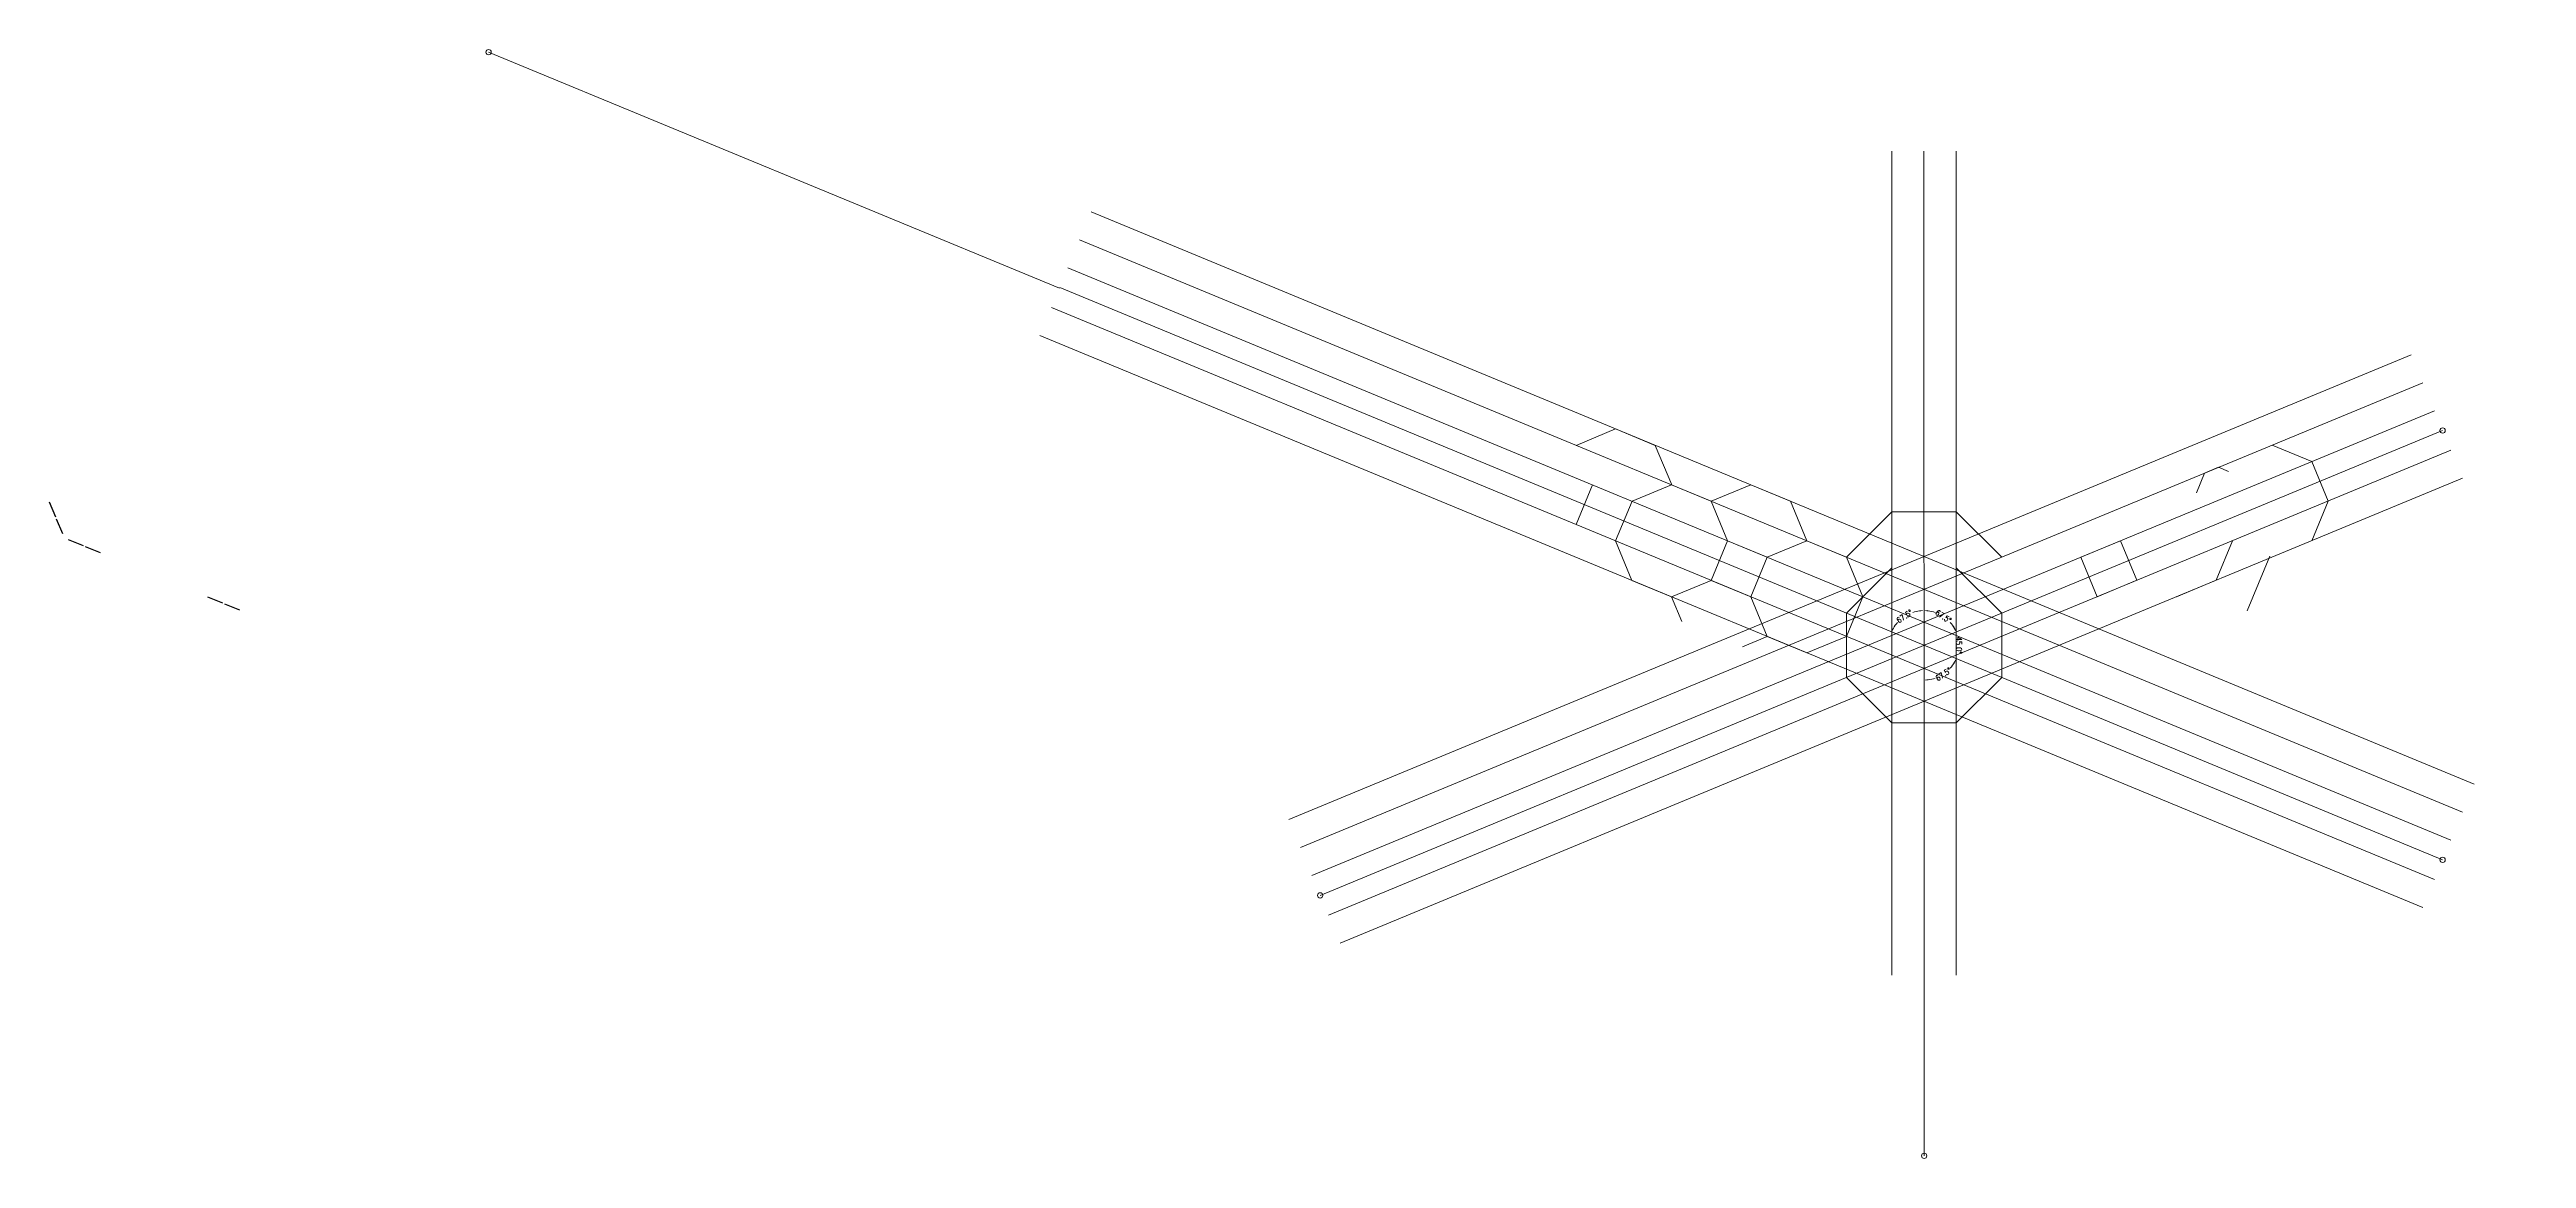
# Model space of a CAD drawing. Header units: inches. Extents: x 2775 to 35798, y 1675 to 10350.
# Drawn here: x 4671 to 10217, y 1675 to 4159 of the extents above; entities that cross this region are included whole.
import ezdxf

# ---------------------------------------------------------------- set-up
doc = ezdxf.new("R2010")
doc.units = ezdxf.units.IN
doc.header["$LTSCALE"] = 0.5
doc.header["$MEASUREMENT"] = 0
doc.header["$PDMODE"] = 1
doc.linetypes.add('CENTER', pattern=[2, 1.25, -0.25, 0.25, -0.25])
doc.layers.get('Defpoints').update_dxf_attribs({"linetype": 'CONTINUOUS'})
for name, color, linetype, lineweight in [('ARCHENT RD', 3, 'CENTER', 20), ('LAYOUT', 6, 'CONTINUOUS', 9), ('WINDOWS', 5, 'CONTINUOUS', 30)]:
    doc.layers.add(name, color=color, linetype=linetype, lineweight=lineweight)
doc.styles.add('BEI', font='romans.shx', dxfattribs={"width": 0.75})
doc.dimstyles.get("Standard").update_dxf_attribs({"dimscale": 50, "dimtxt": 0.18, "dimasz": 0.18, "dimexe": 0.18, "dimexo": 0.0625, "dimgap": 0.09, "dimtad": 0, "dimtoh": 1, "dimzin": 0, "dimdsep": 46, "dimtxsty": 'BEI', "dimcen": 0.09, "dimclrd": 256, "dimclre": 256, "dimclrt": 256, "dimadec": 1, "dimazin": 0, "dimtfac": 1, "dimtofl": 0, "dimtmove": 0, "dimatfit": 3, "dimfxl": 1, "dimtolj": 1, "dimtzin": 0, "dimlwd": -1, "dimlwe": -1, "dimarcsym": 0})

# ---------------------------------------------------------------- blocks, each defined once
blk = doc.blocks.new('*D20')
at = {"layer": 'Defpoints', "color": 0, "lineweight": 20, "ltscale": 150}
for p in [(6836, 3664.7, -44590.3), (10029.3, 3306.1, -44590.3), (8945.5, 2814.6), (10029.3, 2344.7, -44590.3), (7516.4, 2264.2, -44590.3)]:
    blk.add_point(p, dxfattribs=at)
at = {"layer": 'LAYOUT', "ltscale": 150}
for start, end in [(29.1384, 35.7563), (324.305, 330.923)]:
    blk.add_arc((8868.2, 2824.7), 78, start, end, dxfattribs=at)
at = {"layer": 'LAYOUT', "lineweight": 20, "ltscale": 150}
for points in [[(8937.6, 2863.3), (8934.9, 2862), (8940.2, 2854.5)], [(8935, 2787.5), (8937.7, 2786.1), (8940.2, 2794.9)]]:
    blk.add_solid(points, dxfattribs=at)
at = {"layer": 'LAYOUT', "color": 6, "ltscale": 150, "insert": (8946.2, 2824.7), "char_height": 12.5, "attachment_point": 5, "rotation": 270.0307, "style": 'BEI'}
blk.add_mtext('\\A1;45.0°', dxfattribs=at)
blk = doc.blocks.new('*D21')
at = {"layer": 'Defpoints', "color": 0, "lineweight": 20, "ltscale": 150}
for p in [(8868, 3931.9, -44590.3), (6836.2, 3664.7, -44590.3), (8898, 2752.6), (10029.3, 2344.7, -44590.3), (8868.3, 2085.9, -44590.3)]:
    blk.add_point(p, dxfattribs=at)
at = {"layer": 'LAYOUT', "ltscale": 150}
for start, end in [(318.8903, 330.9291), (276.6212, 288.6599)]:
    blk.add_arc((8868.2, 2824.7), 78, start, end, dxfattribs=at)
at = {"layer": 'LAYOUT', "lineweight": 20, "ltscale": 150}
for points in [[(8935, 2787.4), (8937.7, 2786.1), (8940.3, 2794.9)], [(8877.2, 2745.7), (8877.1, 2748.7), (8868.2, 2746.7)]]:
    blk.add_solid(points, dxfattribs=at)
at = {"layer": 'LAYOUT', "color": 6, "lineweight": 9, "ltscale": 150, "insert": (8911.5, 2759.8), "char_height": 12.5, "attachment_point": 5, "rotation": 33.7751, "style": 'BEI'}
blk.add_mtext('\\A1;67.5°', dxfattribs=at)
blk = doc.blocks.new('*D22')
at = {"layer": 'Defpoints', "color": 0, "lineweight": 20, "ltscale": 150}
for p in [(8868, 3931.9, -44590.3), (10029.3, 3306.1, -44590.3), (8923.1, 2879.6), (7516.4, 2264.2, -44590.3), (8868.3, 2085.9, -44590.3)]:
    blk.add_point(p, dxfattribs=at)
at = {"layer": 'LAYOUT', "ltscale": 150}
for start, end in [(71.4433, 83.3705), (29.1593, 41.0865)]:
    blk.add_arc((8868.2, 2824.7), 77.7, start, end, dxfattribs=at)
at = {"layer": 'LAYOUT', "lineweight": 20, "ltscale": 150}
for points in [[(8877, 2900.4), (8877.2, 2903.4), (8868.1, 2902.4)], [(8937.4, 2863.2), (8934.7, 2861.9), (8939.9, 2854.4)]]:
    blk.add_solid(points, dxfattribs=at)
at = {"layer": 'LAYOUT', "color": 6, "lineweight": 9, "ltscale": 150, "insert": (8911.3, 2889.3), "char_height": 12.5, "attachment_point": 5, "rotation": 326.2649, "style": 'BEI'}
blk.add_mtext('\\A1;67.5°', dxfattribs=at)
blk = doc.blocks.new('*D26')
at = {"layer": 'Defpoints', "color": 0, "lineweight": 20, "ltscale": 150}
for p in [(8871.4, 3931.9, -44590.3), (7707.8, 3310.3, -44590.3), (8837.8, 2896.6), (10217, 2259.3, -44590.3), (8864.4, 2085.9, -44590.3)]:
    blk.add_point(p, dxfattribs=at)
at = {"layer": 'LAYOUT', "ltscale": 150}
for start, end in [(96.4217, 108.3489), (138.7056, 150.6329)]:
    blk.add_arc((8867.2, 2824.7), 77.7, start, end, dxfattribs=at)
at = {"layer": 'LAYOUT', "lineweight": 20, "ltscale": 150}
for points in [[(8858.5, 2903.4), (8858.6, 2900.4), (8867.5, 2902.4)], [(8800.9, 2862.1), (8798.2, 2863.4), (8795.6, 2854.7)]]:
    blk.add_solid(points, dxfattribs=at)
at = {"layer": 'LAYOUT', "color": 6, "lineweight": 9, "ltscale": 150, "insert": (8824.3, 2889.5), "char_height": 12.5, "attachment_point": 5, "rotation": 33.5273, "style": 'BEI'}
blk.add_mtext('\\A1;67.5°', dxfattribs=at)

msp = doc.modelspace()

# ---------------------------------------------------------------- linework, layer by layer
at = {"layer": 'ARCHENT RD', "color": 1, "linetype": 'Continuous', "ltscale": 7.5}
msp.add_point((5395.221, 3097.894, -44589.526), dxfattribs=at)
at = {"layer": 'LAYOUT', "color": 6, "ltscale": 150}
for p, q in [((6932.234, 3624.967), (5653.929, 4153.389)), ((8796.311, 2085.881), (8796.011, 3931.903)), ((8868.311, 2085.893), (8868.011, 3931.915)), ((8940.311, 2085.905), (8940.011, 3931.927)), ((8868.345, 1680.883), (8868.279, 2085.893))]:
    msp.add_line(p, q, dxfattribs=at)
at = {"layer": 'LAYOUT', "color": 6, "linetype": 'Continuous', "ltscale": 150}
for p, q in [((10099.653, 2513.808), (7003.001, 3795.892)), ((10073.672, 2451.053), (6977.019, 3733.138)), ((10047.69, 2388.299), (6951.037, 3670.384)), ((10029.328, 2343.95), (6932.676, 3626.034)), ((10010.967, 2299.601), (6914.314, 3581.685)), ((9984.985, 2236.847), (6888.333, 3518.931)), ((9958.948, 3475.702), (7445.616, 2434.166)), ((9984.95, 3412.957), (7471.618, 2371.42)), ((10010.952, 3350.211), (7497.62, 2308.674)), ((10029.328, 3305.868), (7515.996, 2264.331)), ((10047.704, 3261.524), (7534.372, 2219.988)), ((10073.706, 3198.779), (7560.374, 2157.242))]:
    msp.add_line(p, q, dxfattribs=at)
at = {"layer": 'LAYOUT', "color": 4, "linetype": 'Continuous', "ltscale": 50}
for p, q in [((8088.928, 3272.582), (8177.581, 3309.32)), ((8266.279, 3272.597), (8177.581, 3309.32)), ((8266.279, 3272.597), (8303.031, 3183.911)), ((8125.596, 3184.059), (8088.887, 3095.406)), ((8302.836, 3184.084), (8214.289, 3147.39)), ((8302.836, 3184.084), (8391.515, 3147.369)), ((8302.836, 3184.084), (8391.515, 3147.369)), ((8480.061, 3183.991), (8391.433, 3147.336)), ((8480.061, 3183.991), (8568.74, 3147.276)), ((8214.295, 3147.336), (8177.58, 3058.658)), ((8428.251, 3058.767), (8391.521, 3147.411)), ((8568.854, 3147.451), (8605.598, 3058.785)), ((8177.558, 3058.674), (8214.11, 2969.904)), ((8428.233, 3058.764), (8391.524, 2970.111)), ((8428.247, 3058.809), (8516.926, 3022.094)), ((8516.932, 3022.041), (8605.598, 3058.785)), ((8694.297, 3022.062), (8605.598, 3058.785)), ((8516.932, 3022.041), (8480.217, 2933.362)), ((8694.297, 3022.062), (8731.049, 2933.375)), ((8302.788, 2933.189), (8214.11, 2969.904)), ((8302.788, 2933.189), (8391.455, 2969.933)), ((8391.524, 2970.111), (8480.203, 2933.396)), ((8516.96, 2844.656), (8480.217, 2933.323)), ((8694.365, 2844.677), (8731.088, 2933.375)), ((8516.96, 2844.656), (8605.639, 2807.941)), ((8694.306, 2844.685), (8605.639, 2807.941))]:
    msp.add_line(p, q, dxfattribs=at)
at = {"layer": 'LAYOUT', "color": 2, "linetype": 'Continuous', "ltscale": 50}
for p, q in [((9647.571, 3273.104), (9736.27, 3236.381)), ((9496.174, 3210.365), (9527.529, 3223.359)), ((9527.529, 3223.359), (9549.704, 3214.178)), ((9773.022, 3147.695), (9736.27, 3236.381)), ((9477.812, 3166.016), (9496.174, 3210.365)), ((8796.103, 3123.902), (8694.297, 3022.062)), ((8796.103, 3123.925), (8940.104, 3123.948)), ((9041.982, 3022.145), (8940.142, 3123.952)), ((9773.022, 3147.695), (9736.299, 3058.996)), ((9308.054, 3058.927), (9219.367, 3022.175)), ((9344.806, 2970.24), (9308.054, 3058.927)), ((9558.914, 3058.968), (9522.191, 2970.269)), ((8796.163, 2998.499), (8694.356, 2896.659)), ((9042.003, 2896.715), (8940.163, 2998.522)), ((9042.003, 2896.715), (8940.163, 2998.522)), ((9256.119, 2933.488), (9219.367, 3022.175)), ((9642.068, 3024.54), (9591.259, 2901.819)), ((9256.119, 2933.488), (9344.806, 2970.24)), ((9433.504, 2933.517), (9522.191, 2970.269)), ((8302.823, 2932.965), (8325.785, 2877.656)), ((8694.38, 2752.659), (8694.356, 2896.659)), ((8461.603, 2821.44), (8517.017, 2844.446))]:
    msp.add_line(p, q, dxfattribs=at)
at = {"layer": 'LAYOUT', "color": 2, "ltscale": 50}
for p, q in [((9042.003, 2896.716), (9042.026, 2752.716)), ((8694.38, 2752.659), (8796.22, 2650.852)), ((8940.219, 2650.876), (9042.026, 2752.716)), ((8940.22, 2650.876), (9042.026, 2752.716)), ((8940.22, 2650.876), (8796.22, 2650.852))]:
    msp.add_line(p, q, dxfattribs=at)
at = {"layer": 'LAYOUT', "color": 6, "ltscale": 150}
for centre in [(5653.929, 4153.389), (10029.327, 3305.869), (10029.327, 2343.94), (7515.997, 2264.329), (8868.345, 1680.883)]:
    msp.add_circle(centre, 6, dxfattribs=at)
at = {"layer": 'WINDOWS', "color": 7, "linetype": 'Continuous', "lineweight": 30, "ltscale": 10}
for p, q in [((4684.696, 3111.901), (4670.871, 3145.141)), ((4700.459, 3074.009), (4686.635, 3107.249)), ((4712.846, 3061.611), (4746.126, 3047.883)), ((4750.786, 3045.964), (4784.066, 3032.236)), ((5058.712, 2918.675), (5025.453, 2932.452)), ((5096.627, 2902.965), (5063.367, 2916.742))]:
    msp.add_line(p, q, dxfattribs=at)

# ---------------------------------------------------------------- dimensions: what is measured, and where the dimension line sits
at = {"layer": 'LAYOUT', "color": 6, "lineweight": 9, "ltscale": 150}
for base, line1, line2, picture, middle in [((8898.046, 2752.616), ((10029.327, 2344.7, -44590.391), (6836.233, 3664.652, -44590.391)), ((8868.279, 2085.893, -44590.391), (8867.978, 3931.915, -44590.391)), '*D21', (8911.54, 2759.836, -0.07)), ((8923.096, 2879.644), ((8868.279, 2085.893, -44590.391), (8867.978, 3931.915, -44590.391)), ((10029.327, 3306.131, -44590.391), (7516.355, 2264.174, -44590.391)), '*D22', (8911.319, 2889.305, -0.07)), ((8837.781, 2896.591), ((8864.444, 2085.9, -44590.391), (8871.442, 3931.909, -44590.391)), ((7707.83, 3310.342, -44590.391), (10217.005, 2259.276, -44590.391)), '*D26', (8824.319, 2889.462, -0.07))]:
    dim = msp.add_angular_dim_2l(base=base, line1=line1, line2=line2, dimstyle='Standard', override={"dimtxt": 0.25, "dimclrd": 256, "dimclre": 256, "dimclrt": 6}, dxfattribs=at)
    dim.commit()
    dim.dimension.update_dxf_attribs({"geometry": picture, "text_midpoint": middle})
at = {"layer": 'LAYOUT', "color": 6, "ltscale": 150}
dim = msp.add_angular_dim_2l(base=(8945.491, 2814.557), line1=((10029.327, 3306.131, -44590.391), (7516.355, 2264.174, -44590.391)), line2=((10029.327, 2344.7, -44590.391), (6835.999, 3664.748, -44590.391)), dimstyle='Standard', override={"dimtxt": 0.25, "dimclrd": 256, "dimclre": 256, "dimclrt": 6}, dxfattribs=at)
dim.commit()
dim.dimension.update_dxf_attribs({"geometry": '*D20', "text_midpoint": (8946.152, 2824.729, -0.07)})

doc.saveas('drawing.dxf')
